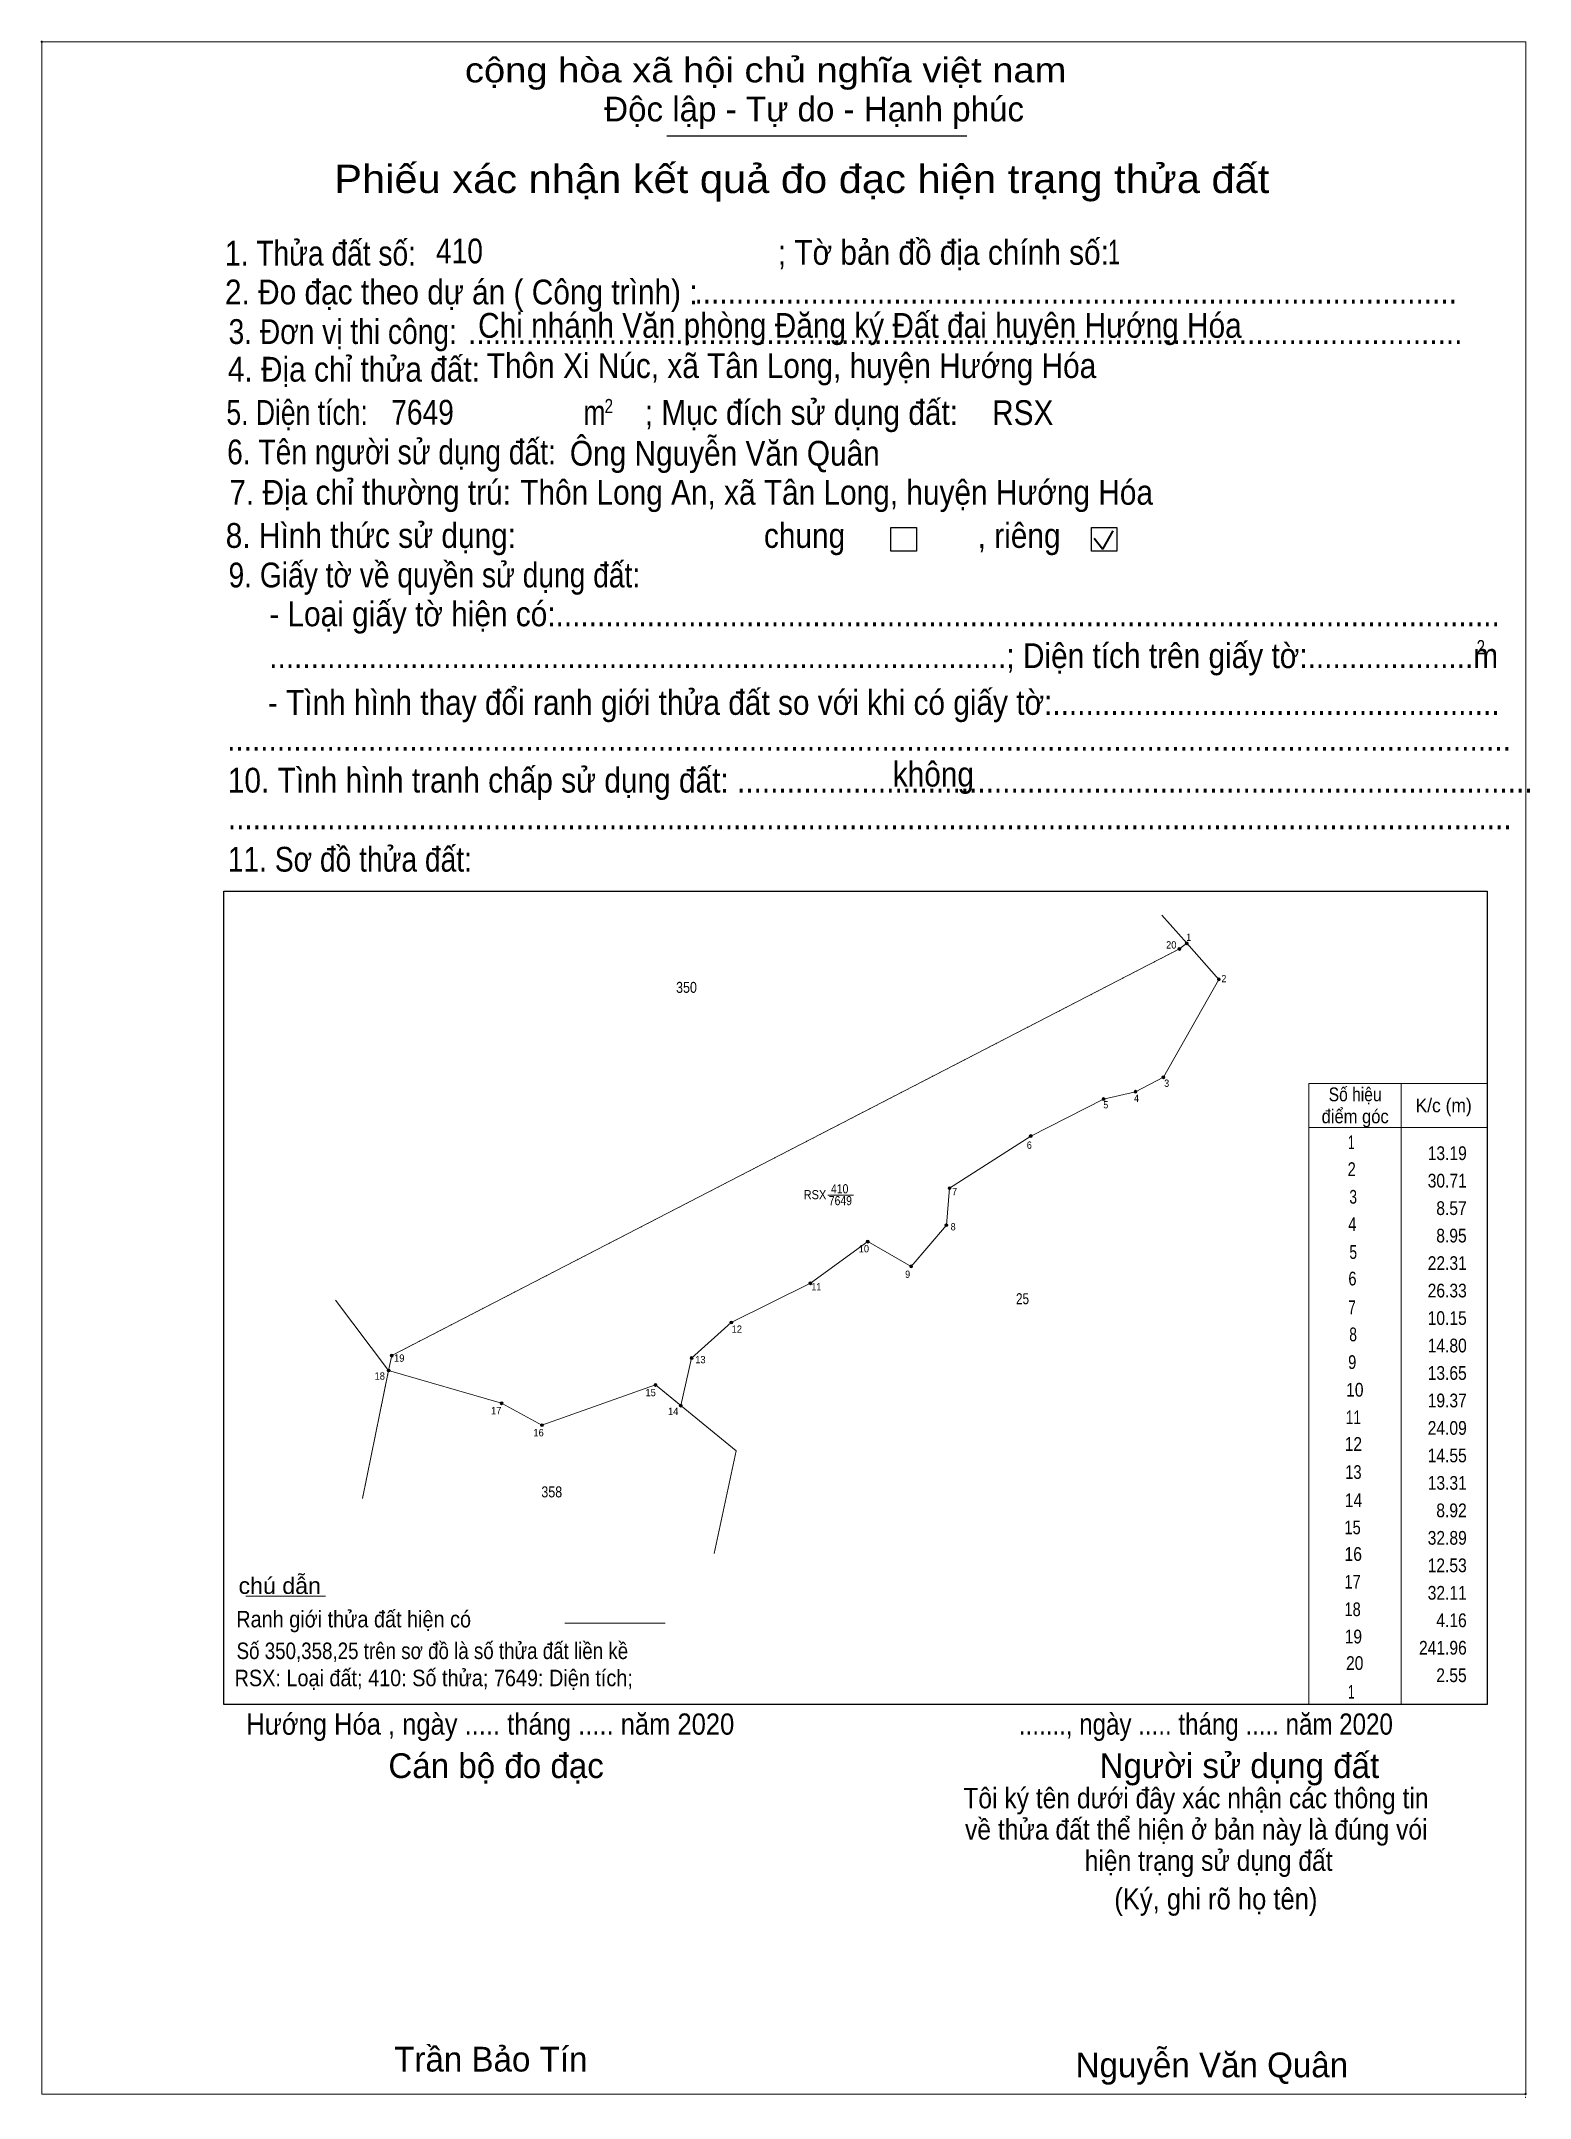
# Model space of a CAD drawing. Header units: metres. Extents: x 543132 to 544952, y 1838728 to 1840131.
# Drawn here: x 544546 to 544952, y 1839570 to 1840131 of the extents above; entities that cross this region are included whole.
import ezdxf
from ezdxf.enums import TextEntityAlignment as Align

# ---------------------------------------------------------------- set-up
doc = ezdxf.new("R2010")
doc.units = ezdxf.units.M
doc.header["$LTSCALE"] = 0.72
doc.header["$PDMODE"] = 32
doc.header["$PDSIZE"] = 0.36
doc.linetypes.add('DOTTED', pattern=[1.5, 0.3, -1.2])
for name, color, linetype, lineweight in [('1', 7, 'Continuous', 13), ('10', 7, 'Continuous', 13), ('17', 7, 'Continuous', 13), ('2', 7, 'Continuous', 13), ('6', 7, 'Continuous', 13), ('63', 7, 'Continuous', 13)]:
    doc.layers.add(name, color=color, linetype=linetype, lineweight=lineweight)

msp = doc.modelspace()

# ---------------------------------------------------------------- texts
at = {"layer": '1'}
for s, width, p in [('410', 0.85, (544763.825, 1839816.42)), ('RSX', 0.9, (544757.08, 1839814.82)), ('7649', 0.85, (544764.015, 1839813.19))]:
    msp.add_text(s, height=2.5, dxfattribs=dict(at, width=width)).set_placement(p, align=Align.CENTER)
at = {"layer": '10'}
for s, width, p in [('350', 0.85, (544722.01, 1839871.15)), ('25', 0.8, (544813.74, 1839786.16)), ('358', 0.85, (544685.235, 1839733.43))]:
    msp.add_text(s, height=3, dxfattribs=dict(at, width=width)).set_placement(p, align=Align.CENTER)
at = {"layer": '2'}
for s, height, width, p in [('cộng hòa xã hội chủ nghĩa việt nam', 6.761, 1.15, (544661.54, 1840119.68)), ('1. Thửa đất số:', 6.761, 0.85, (544596.04, 1840069.68)), ('410', 6.76, 0.85, (544653.63, 1840070.28)), ('; Tờ bản đồ địa chính số:', 6.761, 0.9, (544746.93, 1840069.88)), ('1', 6.76, 0.65, (544837.05, 1840069.97)), ('2. Đo đạc theo dự án ( Công trình) : ', 6.765, 0.9, (544596.03, 1840059.08)), ('............................................................................................', 6.765, 0.9, (544724.19, 1840059.3)), ('3. Đơn vị thi công:', 6.765, 0.85, (544597.02, 1840048.28)), ('Chi nhánh Văn phòng Đăng ký Đất đai huyện Hướng Hóa', 6.76, 0.9, (544665.13, 1840049.97)), ('........................................................................................................................', 6.765, 0.9, (544662.38, 1840048.26)), ('4. Địa chỉ thửa đất:', 6.765, 0.9, (544596.82, 1840038)), ('Thôn Xi Núc, xã Tân Long, huyện Hướng Hóa', 6.76, 0.9, (544667.5, 1840038.98)), ('5. Diện tích:', 6.765, 0.8, (544596.42, 1840026.2)), ('7649', 6.76, 0.85, (544641.42, 1840026.26)), ('2', 3.863, 0.8, (544699.66, 1840029.41)), ('; Mục đích sử dụng đất:', 6.761, 0.9, (544710.63, 1840026.2)), ('RSX', 6.76, 0.9, (544805.43, 1840026.16)), ('m', 6.761, 0.8, (544693.88, 1840026.2)), ('6. Tên người sử dụng đất:', 6.765, 0.85, (544596.63, 1840015.42)), ('Ông Nguyễn Văn Quân', 6.76, 0.9, (544690.18, 1840015.07)), ('7. Địa chỉ thường trú:', 6.765, 0.9, (544597.23, 1840004.4)), ('Thôn Long An, xã Tân Long, huyện Hướng Hóa', 6.76, 0.9, (544676.64, 1840004.4)), ('8. Hình thức sử dụng:', 6.765, 0.9, (544596.24, 1839992.62)), ('chung                , riêng', 6.761, 0.9, (544743.15, 1839992.62)), ('9. Giấy tờ về quyền sử dụng đất:', 6.765, 0.85, (544597.02, 1839981.83)), ('     - Loại giấy tờ hiện có:..................................................................................................................', 6.761, 0.9, (544596.82, 1839971.22)), ('     .........................................................................................; Diện tích trên giấy tờ:....................m', 6.761, 0.9, (544596.82, 1839959.81)), ('2', 3.863, 0.8, (544937.68, 1839963.59)), ('     - Tình hình thay đổi ranh giới thửa đất so với khi có giấy tờ:......................................................', 6.761, 0.9, (544596.44, 1839947.04)), ('...........................................................................................................................................................', 6.761, 0.9, (544596.63, 1839937.24)), ('10. Tình hình tranh chấp sử dụng đất: ................................................................................................', 6.765, 0.9, (544596.82, 1839925.82)), ('không', 6.761, 0.9, (544778.31, 1839927.46)), ('...........................................................................................................................................................', 6.761, 0.9, (544596.82, 1839915.83)), ('11. Sơ đồ thửa đất:', 6.765, 0.85, (544596.82, 1839904.24)), ('Hướng Hóa , ngày ..... tháng ..... năm 2020', 5.79, 0.9, (544601.86, 1839668.66)), ('......., ngày ..... tháng ..... năm 2020', 5.79, 0.85, (544812.75, 1839668.66)), ('(Ký, ghi rõ họ tên)', 5.795, 0.9, (544838.79, 1839620.94))]:
    msp.add_text(s, height=height, dxfattribs=dict(at, width=width)).set_placement(p)
for s, height, p in [('Độc lập - Tự do - Hạnh phúc', 6.761, (544699.54, 1840109.02)), ('Cán bộ đo đạc', 6.761, (544640.64, 1839656.82)), ('Người sử dụng đất', 6.761, (544834.77, 1839656.82)), ('Trần Bảo Tín', 6.76, (544642.22, 1839576.71)), ('Nguyễn Văn Quân', 6.76, (544828.23, 1839575.14))]:
    msp.add_text(s, height=height, dxfattribs=at).set_placement(p)
for s, height, width, p in [('Phiếu xác nhận kết quả đo đạc hiện trạng thửa đất', 7.725, 1.1, (544753.48, 1840089.48)), ('Tôi ký tên dưới đây xác nhận các thông tin', 5.585, 0.9, (544861.06, 1839648.56)), ('về thửa đất thể hiện ở bản này là đúng vói', 5.585, 0.9, (544861.155, 1839640.02)), ('hiện trạng sử dụng đất', 5.585, 0.9, (544864.535, 1839631.48))]:
    msp.add_text(s, height=height, dxfattribs=dict(at, width=width)).set_placement(p, align=Align.CENTER)
msp.add_text('.', height=1.932, dxfattribs=at).set_placement((544951.036, 1839569.52), align=Align.CENTER)
at = {"layer": '6'}
for s, width, p in [('chú dẫn', 1.05, (544599.74, 1839707.08)), ('Ranh giới thửa đất hiện có ', 0.9, (544599.12, 1839697.95)), ('Số 350,358,25 trên sơ đồ là số thửa đất liền kề', 0.85, (544599.21, 1839689.3)), ('RSX: Loại đất; 410: Số thửa; 7649: Diện tích;', 0.9, (544598.67, 1839681.89))]:
    msp.add_text(s, height=4.5, dxfattribs=dict(at, width=width)).set_placement(p)
at = {"layer": '63'}
for s, height, width, p in [('1', 2, 0.85, (544859.72, 1839885.33)), ('20', 2, 0.95, (544855.74, 1839883.24)), ('2', 2, 0.9, (544869.36, 1839874.04)), ('3', 2, 0.9, (544853.75, 1839845.49)), ('5', 2, 0.9, (544837.13, 1839839.61)), ('4', 2, 0.9, (544845.51, 1839841.4)), ('6', 2, 0.9, (544816.25, 1839828.58)), ('13.19', 3.75, 0.85, (544934.99, 1839825.51)), ('30.71', 3.75, 0.85, (544934.99, 1839818.01)), ('7', 2, 0.9, (544795.85, 1839815.88)), ('8.57', 3.75, 0.85, (544934.97, 1839810.51)), ('8', 2, 0.9, (544795.47, 1839806.3)), ('10', 2, 0.95, (544771.84, 1839800.31)), ('8.95', 3.75, 0.85, (544934.96, 1839803.01)), ('22.31', 3.75, 0.85, (544934.99, 1839795.51)), ('11', 2, 0.9, (544758.78, 1839789.91)), ('9', 2, 0.9, (544783.04, 1839793.34)), ('26.33', 3.75, 0.85, (544934.98, 1839788.01)), ('12', 2, 0.95, (544737.16, 1839778.36)), ('10.15', 3.75, 0.85, (544934.98, 1839780.51)), ('14.80', 3.75, 0.85, (544934.99, 1839773.01)), ('19', 2, 0.95, (544645.03, 1839770.45)), ('13', 2, 0.95, (544727.22, 1839770.04)), ('13.65', 3.75, 0.85, (544934.98, 1839765.51)), ('18', 2, 0.95, (544639.7, 1839765.56)), ('15', 2, 0.95, (544713.64, 1839761.05)), ('17', 2, 0.95, (544671.48, 1839756.11)), ('14', 2, 0.95, (544719.8, 1839755.93)), ('19.37', 3.75, 0.85, (544934.99, 1839758.01)), ('16', 2, 0.95, (544683.05, 1839750.1)), ('24.09', 3.75, 0.85, (544934.99, 1839750.51)), ('14.55', 3.75, 0.85, (544934.98, 1839743.01)), ('13.31', 3.75, 0.85, (544934.99, 1839735.51)), ('8.92', 3.75, 0.85, (544934.97, 1839728.01)), ('32.89', 3.75, 0.85, (544934.99, 1839720.51)), ('12.53', 3.75, 0.85, (544934.98, 1839713.01)), ('32.11', 3.75, 0.85, (544934.99, 1839705.51)), ('4.16', 3.75, 0.85, (544934.97, 1839698.01)), ('241.96', 3.75, 0.85, (544934.98, 1839690.51)), ('2.55', 3.75, 0.85, (544934.96, 1839683.01))]:
    msp.add_text(s, height=height, dxfattribs=dict(at, width=width)).set_placement(p, align=Align.RIGHT)
for s, width, p in [('Số hiệu', 0.85, (544904.52, 1839841.56)), ('K/c (m)', 0.95, (544928.68, 1839838.56)), ('điểm góc', 0.9, (544904.525, 1839835.56)), ('1', 0.65, (544903.475, 1839828.51)), ('2', 0.8, (544903.585, 1839821.16)), ('3', 0.75, (544903.99, 1839813.61)), ('4', 0.8, (544903.755, 1839806.15)), ('5', 0.75, (544904, 1839798.54)), ('6', 0.8, (544903.785, 1839791.29)), ('7', 0.75, (544903.665, 1839783.43)), ('8', 0.75, (544903.965, 1839776.05)), ('9', 0.8, (544903.725, 1839768.48)), ('10', 0.85, (544904.435, 1839760.93)), ('11', 0.75, (544904.045, 1839753.42)), ('12', 0.85, (544904.035, 1839746.13)), ('13', 0.8, (544904.04, 1839738.47)), ('14', 0.85, (544904.065, 1839730.79)), ('15', 0.8, (544903.82, 1839723.37)), ('16', 0.85, (544904.005, 1839716.1)), ('17', 0.8, (544903.825, 1839708.53)), ('18', 0.8, (544903.825, 1839701.01)), ('19', 0.85, (544904.035, 1839693.57)), ('20', 0.85, (544904.405, 1839686.33)), ('1', 0.65, (544903.475, 1839678.51))]:
    msp.add_text(s, height=3.75, dxfattribs=dict(at, width=width)).set_placement(p, align=Align.CENTER)

# ---------------------------------------------------------------- hatches: boundary and pattern name
at = {"layer": '63'}
for points in [[(544856.95, 1839883.14, 1), (544856.15, 1839883.14, 1)], [(544858.97, 1839884.7, 1), (544858.17, 1839884.7, 1)], [(544867.72, 1839874.83, 1), (544866.92, 1839874.83, 1)], [(544852.57, 1839848.12, 1), (544851.77, 1839848.12, 1)], [(544836.25, 1839842.15, 1), (544835.45, 1839842.15, 1)], [(544844.97, 1839844.16, 1), (544844.17, 1839844.16, 1)], [(544816.36, 1839832.05, 1), (544815.56, 1839832.05, 1)], [(544794.19, 1839817.84, 1), (544793.39, 1839817.84, 1)], [(544793.34, 1839807.73, 1), (544792.54, 1839807.73, 1)], [(544771.89, 1839803.27, 1), (544771.09, 1839803.27, 1)], [(544783.73, 1839796.47, 1), (544782.93, 1839796.47, 1)], [(544756.22, 1839791.89, 1), (544755.42, 1839791.89, 1)], [(544734.65, 1839781.16, 1), (544733.85, 1839781.16, 1)], [(544641.11, 1839768.07, 1), (544640.31, 1839768.07, 1)], [(544641.95, 1839772.14, 1), (544641.15, 1839772.14, 1)], [(544723.79, 1839771.47, 1), (544722.99, 1839771.47, 1)], [(544713.95, 1839764.14, 1), (544713.15, 1839764.14, 1)], [(544671.95, 1839759.14, 1), (544671.15, 1839759.14, 1)], [(544720.85, 1839758.49, 1), (544720.05, 1839758.49, 1)], [(544682.95, 1839753.14, 1), (544682.15, 1839753.14, 1)]]:
    msp.add_hatch(color=256, dxfattribs=at).paths.add_polyline_path(points)

# ---------------------------------------------------------------- linework, layer by layer
at = {"layer": '1'}
msp.add_lwpolyline([(544858.57, 1839884.7), (544867.32, 1839874.83), (544852.17, 1839848.12), (544844.57, 1839844.16), (544835.85, 1839842.15), (544815.96, 1839832.05), (544793.79, 1839817.84), (544792.94, 1839807.73), (544783.33, 1839796.47), (544771.49, 1839803.27), (544755.82, 1839791.89), (544734.25, 1839781.16), (544723.39, 1839771.47), (544720.45, 1839758.49), (544713.55, 1839764.14), (544682.55, 1839753.14), (544671.55, 1839759.14), (544640.71, 1839768.07), (544641.55, 1839772.14), (544856.55, 1839883.14)], close=True, dxfattribs=at)
msp.add_lwpolyline([(544858.57, 1839884.7), (544867.32, 1839874.83), (544852.17, 1839848.12), (544844.57, 1839844.16), (544835.85, 1839842.15), (544815.96, 1839832.05), (544793.79, 1839817.84), (544792.94, 1839807.73), (544783.33, 1839796.47), (544771.49, 1839803.27), (544755.82, 1839791.89), (544734.25, 1839781.16), (544723.39, 1839771.47)], dxfattribs=at)
at = {"layer": '10'}
for p, q in [((544626.19, 1839787.31), (544640.71, 1839768.07)), ((544640.71, 1839768.07), (544633.55, 1839733.14))]:
    msp.add_line(p, q, dxfattribs=at)
for points in [[(544867.32, 1839874.83), (544858.57, 1839884.7), (544851.78, 1839892.37)], [(544720.45, 1839758.49), (544723.39, 1839771.47), (544734.25, 1839781.16), (544755.82, 1839791.89), (544771.49, 1839803.27), (544783.33, 1839796.47), (544792.94, 1839807.73), (544793.79, 1839817.84), (544815.96, 1839832.05), (544835.85, 1839842.15), (544844.57, 1839844.16), (544852.17, 1839848.12), (544867.32, 1839874.83)], [(544640.71, 1839768.07), (544671.55, 1839759.14), (544682.55, 1839753.14), (544713.55, 1839764.14), (544735.55, 1839746.14), (544729.55, 1839718.14)]]:
    msp.add_lwpolyline(points, dxfattribs=at)
at = {"layer": '17'}
msp.add_line((544601.72, 1839706.46), (544623.44, 1839706.46), dxfattribs=at)
at = {"layer": '2', "lineweight": 25}
for p, q in [((544716.63, 1840105.06), (544798.54, 1840105.06)), ((544595.71, 1839898.89), (544940.52, 1839898.89)), ((544940.52, 1839898.89), (544940.52, 1839676.93))]:
    msp.add_line(p, q, dxfattribs=at)
at = {"layer": '2', "lineweight": 35}
for p, q in [((544833.32, 1839995.28), (544835.62, 1839992.28)), ((544835.62, 1839992.28), (544838.43, 1839997.3))]:
    msp.add_line(p, q, dxfattribs=at)
at = {"layer": '2', "linetype": 'DOTTED'}
for p, q in [((544856.55, 1839883.14), (544641.55, 1839772.14)), ((544641.55, 1839772.14), (544633.55, 1839733.14))]:
    msp.add_line(p, q, dxfattribs=at)
at = {"layer": '2'}
msp.add_lwpolyline([(544546.04, 1840130.76), (544951.07, 1840130.76), (544951.07, 1839570.56), (544546.04, 1839570.56)], close=True, dxfattribs=at)
at = {"layer": '2', "lineweight": 25}
for points in [[(544777.79, 1839998.17), (544784.75, 1839998.17), (544784.75, 1839991.68), (544777.79, 1839991.68)], [(544832.52, 1839998.17), (544839.47, 1839998.17), (544839.47, 1839991.68), (544832.52, 1839991.68)]]:
    msp.add_lwpolyline(points, close=True, dxfattribs=at)
msp.add_lwpolyline([(544940.52, 1839676.93), (544595.71, 1839676.93), (544595.71, 1839898.89)], dxfattribs=at)
at = {"layer": '2'}
for p in [(544546.04, 1840130.76), (544951.06, 1839570.56)]:
    msp.add_point(p, dxfattribs=at)
at = {"layer": '6'}
msp.add_line((544688.78, 1839699.08), (544716.2, 1839699.08), dxfattribs=at)
at = {"layer": '63'}
for p, q in [((544917.12, 1839846.43), (544917.12, 1839676.93)), ((544760.55, 1839815.97), (544767.59, 1839815.97))]:
    msp.add_line(p, q, dxfattribs=at)
for points in [[(544917.12, 1839676.93), (544891.92, 1839676.93), (544891.92, 1839846.43), (544917.12, 1839846.43)], [(544917.12, 1839846.43), (544940.52, 1839846.43), (544940.52, 1839676.93), (544917.12, 1839676.93)], [(544891.92, 1839834.43), (544917.12, 1839834.43), (544940.52, 1839834.43)]]:
    msp.add_lwpolyline(points, dxfattribs=at)
for centre in [(544856.55, 1839883.14), (544858.57, 1839884.7), (544867.32, 1839874.83), (544852.17, 1839848.12), (544835.85, 1839842.15), (544844.57, 1839844.16), (544815.96, 1839832.05), (544793.79, 1839817.84), (544792.94, 1839807.73), (544771.49, 1839803.27), (544783.33, 1839796.47), (544755.82, 1839791.89), (544734.25, 1839781.16), (544640.71, 1839768.07), (544641.55, 1839772.14), (544723.39, 1839771.47), (544713.55, 1839764.14), (544671.55, 1839759.14), (544720.45, 1839758.49), (544682.55, 1839753.14)]:
    msp.add_circle(centre, 0.4, dxfattribs=at)

msp.set_redraw_order([(e.dxf.handle, doc.entitydb.next_handle()) for e in msp.query("TEXT MTEXT ATTDEF DIMENSION ARC_DIMENSION")])  # texts and dimensions are drawn at this point

doc.saveas('drawing.dxf')
